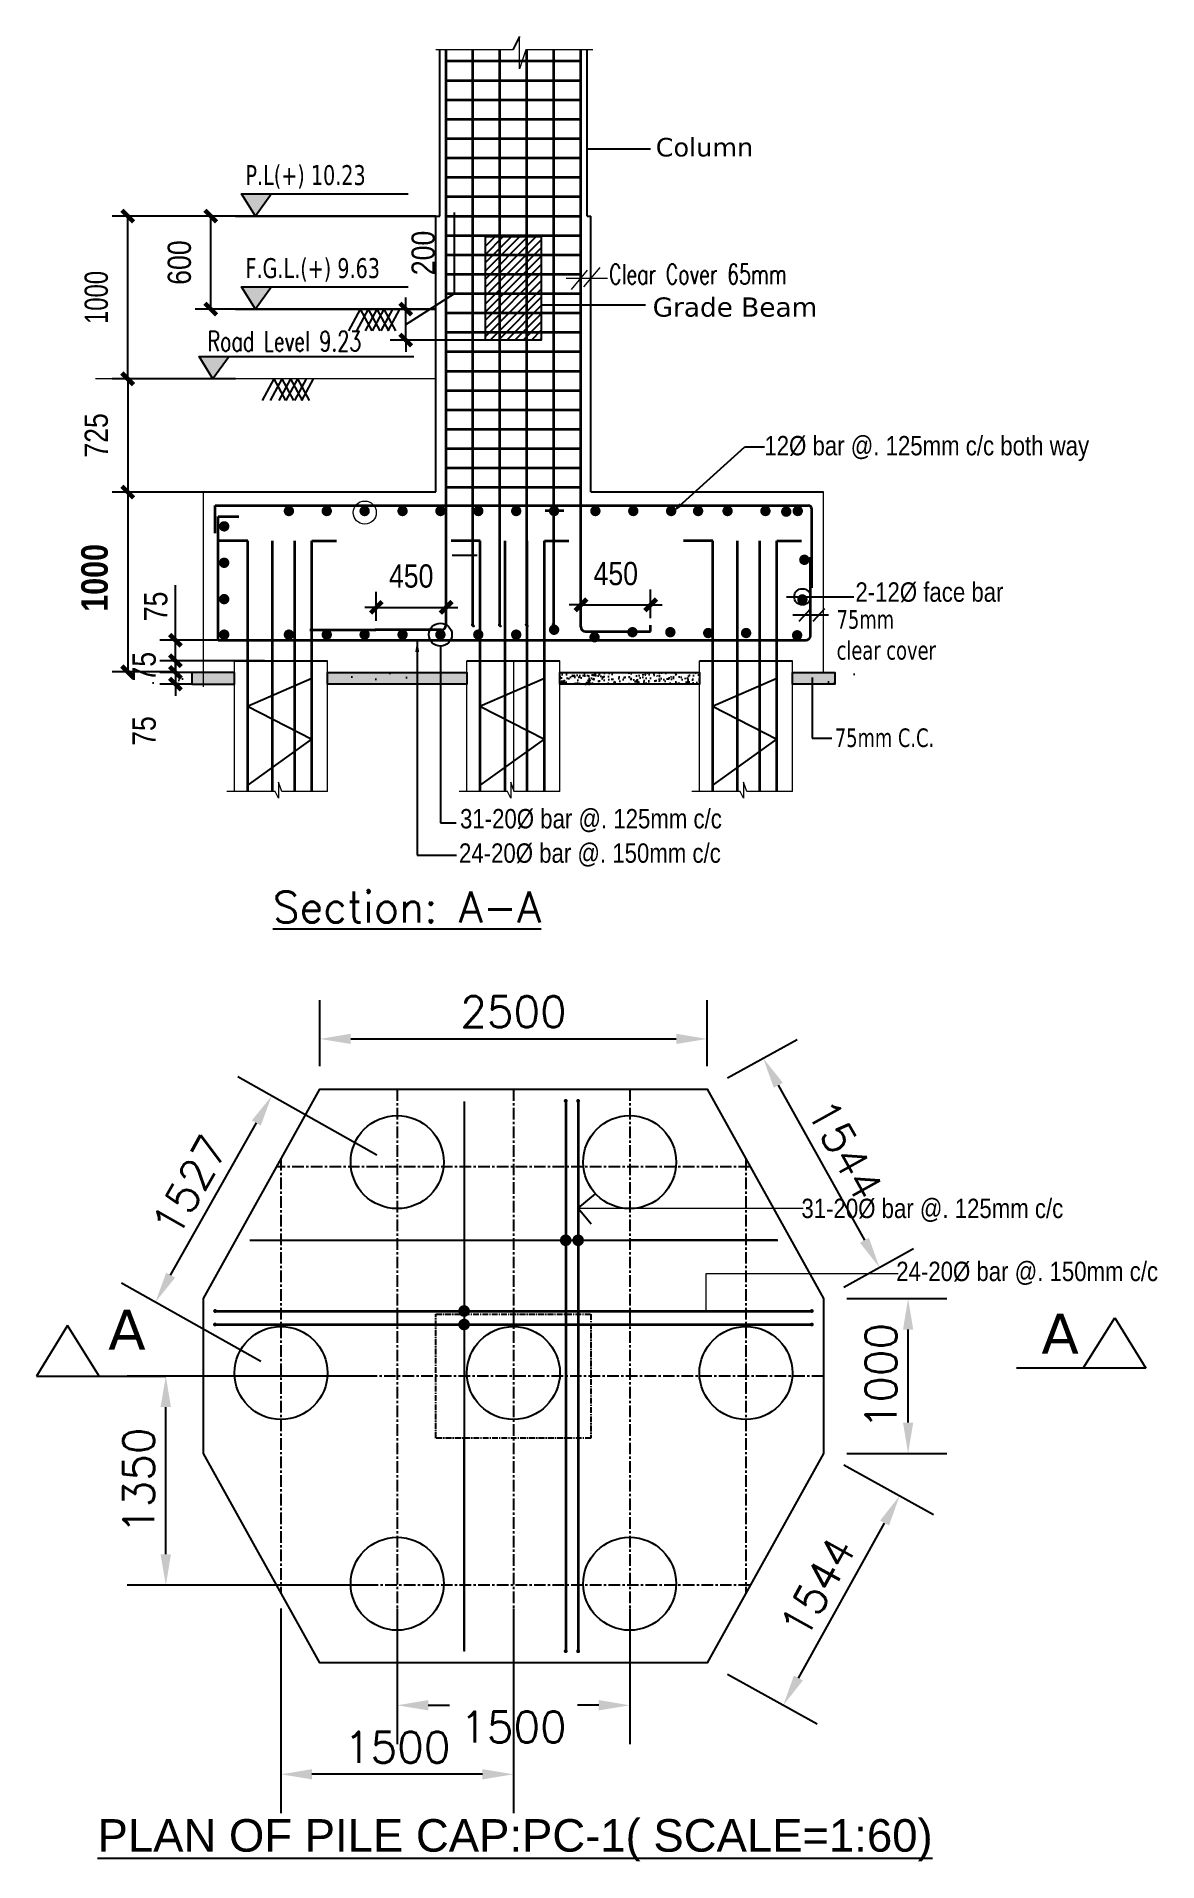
# Model space of a CAD drawing. Header units: millimetres. Extents: x 6239764 to 13047540, y 367704 to 979893.
# Drawn here: x 6483720 to 6490952, y 369546 to 381319 of the extents above; entities that cross this region are included whole.
import ezdxf
from ezdxf import colors
from ezdxf.entities.mleader import LeaderData, LeaderLine
from ezdxf.math import Vec2, Vec3

# ---------------------------------------------------------------- set-up
doc = ezdxf.new("R2010")
doc.units = ezdxf.units.MM
doc.header["$LTSCALE"] = 300
for name, pattern in [('CENTERX2', [4, 2.5, -0.5, 0.5, -0.5]), ('DASHED2', [0.375, 0.25, -0.125]), ('G', [2, 1.25, -0.25, 0.25, -0.25]), ('K', [2.5, 1.25, -0.25, 0.25, -0.25, 0.25, -0.25])]:
    doc.linetypes.add(name, pattern=pattern)
for name, color, linetype in [('05', 1, 'G'), ('07', 6, 'K'), ('BOU', 12, 'Continuous'), ('DIM', 4, 'Continuous'), ('TEXT', 7, 'Continuous')]:
    doc.layers.add(name, color=color, linetype=linetype)
for name, color, linetype, lineweight in [('covering', 7, 'Continuous', 15), ('dimension', 194, 'Continuous', 20), ('LINE-3', 7, 'Continuous', 15), ('ROD', 10, 'Continuous', 35)]:
    doc.layers.add(name, color=color, linetype=linetype, lineweight=lineweight)
doc.styles.add('1-100', font='romans.shx', dxfattribs={"height": 200})
doc.styles.add('1-37.5', font='arial.ttf')
doc.styles.add('AFTXT', font='')
doc.styles.add('NARROW', font='ARIALN.TTF')
doc.styles.get("Standard").update_dxf_attribs({"font": 'txt8.shx', "width": 0.7, "bigfont": 'hztxt_ii.shx'})
doc.styles.add('TEXT', font='swisscl.ttf')
doc.styles.add('ver', font='verdana.ttf')
doc.styles.get('AFTXT').set_extended_font_data('Romans.shx')
doc.linetypes.add('ZIGZAG', pattern='A,0.0001,-0.2,[131,ltypeshp.shx,S=0.2,R=0,X=-0.2,Y=0],-0.4,[131,ltypeshp.shx,S=0.2,R=180,X=0.2,Y=0],-0.2', length=0.8001)
doc.dimstyles.new('1-100', dxfattribs={"dimtxt": 210, "dimasz": 200, "dimexe": 250, "dimexo": 150, "dimgap": 75, "dimtad": 1, "dimdec": 0, "dimzin": 3, "dimdsep": 46, "dimtxsty": '1-100', "dimcen": 0.09, "dimclrd": 161, "dimclre": 161, "dimclrt": 161, "dimadec": 0, "dimazin": 0, "dimtfac": 1, "dimtdec": 0, "dimtofl": 0, "dimtmove": 2, "dimatfit": 3, "dimfxl": 1, "dimtolj": 1, "dimtzin": 0, "dimarcsym": 0})
doc.dimstyles.new('1_8 N1', dxfattribs={"dimscale": 1.5, "dimtxt": 48, "dimasz": 36, "dimexe": 18, "dimexo": 18, "dimgap": 15, "dimtad": 1, "dimdec": 1, "dimzin": 3, "dimdsep": 46, "dimlunit": 4, "dimtxsty": 'TEXT', "dimblk": 'ARCHTICK', "dimcen": 5, "dimdle": 18, "dimclrd": 8, "dimclre": 8, "dimclrt": 256, "dimadec": 0, "dimazin": 0, "dimtfac": 1, "dimtdec": 1, "dimtix": 1, "dimtmove": 0, "dimatfit": 3, "dimfxl": 0.18, "dimtvp": 0.75, "dimtolj": 1, "dimtzin": 0, "dimlwe": -1, "dimarcsym": 0})
doc.dimstyles.new('IED-2', dxfattribs={"dimscale": 50, "dimtxt": 3, "dimasz": 0.5, "dimexe": 2, "dimexo": 0, "dimgap": 2.5, "dimtad": 1, "dimdec": 0, "dimzin": 0, "dimdsep": 46, "dimtxsty": 'AFTXT', "dimblk": '_DOT7', "dimcen": 0.09, "dimclre": 7, "dimclrt": 3, "dimadec": 0, "dimazin": 0, "dimtfac": 1, "dimtdec": 0, "dimtix": 1, "dimtmove": 0, "dimatfit": 3, "dimldrblk": '_DOT7', "dimfxl": 1, "dimtolj": 1, "dimtzin": 0, "dimarcsym": 0})

msp = doc.modelspace()

# ---------------------------------------------------------------- texts
at = {"lineweight": 25}
for s, height, style, p in [('24-20Ø bar @. 150mm c/c', 125, 'NARROW', (6486445.4, 375989.2)), ('31-20Ø bar @. 125mm c/c', 125, 'NARROW', (6488654.7, 373697.1, -20.9)), ('24-20Ø bar @. 150mm c/c', 125, 'NARROW', (6489266.4, 373290.7, -20.9)), ('A', 258.5, 'ver', (6484181.9, 372847.5)), ('A', 258.5, 'ver', (6490202.6, 372821.9, 0))]:
    msp.add_text(s, height=height, dxfattribs=dict(at, style=style)).set_placement(p)
at = {"ltscale": 1500, "attachment_point": 1}
for s, insert, char_height, width, style in [('Column', (6487714.7, 380665.2), 119.77, 1192.266, 'ver'), ('Grade Beam', (6487694.7, 379636.1, 0), 123.8, 1845.338, 'ver'), ('12%%C bar @. 125mm c/c both way', (6488415.6, 378742.5, 0), 125, 2179.751, 'NARROW'), ('2-12%%C face bar', (6489003, 377798.1), 125, 1990.284, 'NARROW'), ('31-20%%C bar @. 125mm c/c ', (6486452, 376336.1), 125, 2039.362, 'NARROW')]:
    msp.add_mtext(s, dxfattribs=dict(at, insert=insert, char_height=char_height, width=width, style=style))
for s, insert, char_height, width in [('{\\fVerdana|b0|i0|c0|p34;P.L(+) 10.23}', (6485067.8, 380489.8, 0), 128.656, 143551.162), ('{\\fVerdana|b0|i0|c0|p34;F.G.L.(+) 9.63}', (6485067.8, 379889.8, 0), 128.656, 143551.162), ('{\\fVerdana|b0|i0|c0|p34;75mm \\Pclear cover}', (6488882, 377619.2, 0), 119.769, 4739.703), ('{\\fVerdana|b0|i0|c0|p34;75mm C.C.}', (6488870.5, 376855.9), 119.769, 4739.703)]:
    msp.add_mtext(s, dxfattribs=dict(at, insert=insert, char_height=char_height, width=width))
at = {"insert": (6487414.5, 379850.5, 0), "char_height": 128.068, "width": 1699.627, "attachment_point": 1}
msp.add_mtext('Clear Cover 65mm', dxfattribs=at)
at = {"ltscale": 1500, "insert": (6484822.7, 379418), "char_height": 128.656, "attachment_point": 1}
msp.add_mtext('Road Level 9.23', dxfattribs=at)
at = {"layer": 'DIM', "lineweight": 25}
msp.add_text('%%USection: A-A', height=200, dxfattribs=at).set_placement((6485244.2, 375603.1))
at = {"layer": 'TEXT', "linetype": 'Continuous', "ltscale": 0.5, "insert": (6484031.9, 369819.7), "char_height": 210, "attachment_point": 1, "style": '1-37.5'}
msp.add_mtext('{\\L PLAN OF PILE CAP:PC-1( SCALE=1:60)}', dxfattribs=at)

# ---------------------------------------------------------------- blocks, each defined once
blk = doc.blocks.new('*D178')
at = {"layer": '07', "color": 161, "linetype": 'Continuous', "lineweight": -2, "ltscale": 0.1, "transparency": 16777216}
for p, q in [((6488928, 372105), (6489507, 371784)), ((6488635, 370730), (6489191, 371730)), ((6488178, 370755), (6488757, 370434))]:
    blk.add_line(p, q, dxfattribs=at)
at = {"layer": '07', "color": 161, "linetype": 'Continuous', "ltscale": 0.1, "transparency": 16777216}
for points in [[(6489162, 371746), (6489220, 371714), (6489288, 371905)], [(6488606, 370746), (6488664, 370714), (6488538, 370555)]]:
    blk.add_solid(points, dxfattribs=at)
at = {"layer": 'Defpoints', "color": 0, "linetype": 'Continuous', "ltscale": 0.1, "transparency": 16777216}
for p in [(6488797, 372178), (6489288, 371905), (6488047, 370828)]:
    blk.add_point(p, dxfattribs=at)
at = {"layer": '07', "color": 161, "linetype": 'Continuous', "ltscale": 0.1, "transparency": 16777216, "insert": (6488760, 371315), "char_height": 200, "attachment_point": 5, "rotation": 60.9454, "style": '1-100'}
blk.add_mtext('\\A1;1544', dxfattribs=at)
blk = doc.blocks.new('*D179')
at = {"layer": '07', "color": 161, "linetype": 'Continuous', "lineweight": -2, "ltscale": 0.1, "transparency": 16777216}
for p, q in [((6485547, 374678), (6485547, 375103)), ((6488047, 374678), (6488047, 375103)), ((6485747, 374853), (6487847, 374853))]:
    blk.add_line(p, q, dxfattribs=at)
at = {"layer": '07', "color": 161, "linetype": 'Continuous', "ltscale": 0.1, "transparency": 16777216}
for points in [[(6485747, 374886), (6485747, 374820), (6485547, 374853)], [(6487847, 374886), (6487847, 374820), (6488047, 374853)]]:
    blk.add_solid(points, dxfattribs=at)
at = {"layer": 'Defpoints', "color": 0, "linetype": 'Continuous', "ltscale": 0.1, "transparency": 16777216}
for p in [(6488047, 374853), (6485547, 374528), (6488047, 374528)]:
    blk.add_point(p, dxfattribs=at)
at = {"layer": '07', "color": 161, "linetype": 'Continuous', "ltscale": 0.1, "transparency": 16777216, "insert": (6486797, 375028), "char_height": 200, "attachment_point": 5, "style": '1-100'}
blk.add_mtext('\\A1;2500', dxfattribs=at)
blk = doc.blocks.new('*D180')
at = {"layer": '07', "color": 161, "linetype": 'Continuous', "lineweight": -2, "ltscale": 0.1, "transparency": 16777216}
for p, q in [((6488947, 373178), (6489593, 373178)), ((6489343, 372378), (6489343, 372978)), ((6488947, 372178), (6489593, 372178))]:
    blk.add_line(p, q, dxfattribs=at)
at = {"layer": '07', "color": 161, "linetype": 'Continuous', "ltscale": 0.1, "transparency": 16777216}
for points in [[(6489310, 372978), (6489376, 372978), (6489343, 373178)], [(6489310, 372378), (6489376, 372378), (6489343, 372178)]]:
    blk.add_solid(points, dxfattribs=at)
at = {"layer": 'Defpoints', "color": 0, "linetype": 'Continuous', "ltscale": 0.1, "transparency": 16777216}
for p in [(6488797, 373178), (6489343, 373178), (6488797, 372178)]:
    blk.add_point(p, dxfattribs=at)
at = {"layer": '07', "color": 161, "linetype": 'Continuous', "ltscale": 0.1, "transparency": 16777216, "insert": (6489168, 372678), "char_height": 200, "attachment_point": 5, "rotation": 90, "style": '1-100'}
blk.add_mtext('\\A1;1000', dxfattribs=at)
blk = doc.blocks.new('*D181')
at = {"layer": '07', "color": 161, "linetype": 'Continuous', "lineweight": -2, "ltscale": 0.1, "transparency": 16777216}
for p, q in [((6488178, 374601), (6488627, 374850)), ((6488505, 374554), (6489061, 373554)), ((6488928, 373251), (6489377, 373500))]:
    blk.add_line(p, q, dxfattribs=at)
at = {"layer": '07', "color": 161, "linetype": 'Continuous', "ltscale": 0.1, "transparency": 16777216}
for points in [[(6488535, 374570), (6488476, 374538), (6488408, 374729)], [(6489090, 373570), (6489032, 373538), (6489158, 373379)]]:
    blk.add_solid(points, dxfattribs=at)
at = {"layer": 'Defpoints', "color": 0, "linetype": 'Continuous', "ltscale": 0.1, "transparency": 16777216}
for p in [(6488047, 374528), (6489158, 373379), (6488797, 373178)]:
    blk.add_point(p, dxfattribs=at)
at = {"layer": '07', "color": 161, "linetype": 'Continuous', "ltscale": 0.1, "transparency": 16777216, "insert": (6488936, 374139), "char_height": 200, "attachment_point": 5, "rotation": 299.0546, "style": '1-100'}
blk.add_mtext('\\A1;1544', dxfattribs=at)
blk = doc.blocks.new('*D182')
at = {"layer": '07', "color": 161, "linetype": 'Continuous', "lineweight": -2, "ltscale": 0.1, "transparency": 16777216}
for p, q in [((6485916, 374102), (6485019, 374608)), ((6484585, 373329), (6485138, 374311)), ((6485166, 372772), (6484269, 373278))]:
    blk.add_line(p, q, dxfattribs=at)
at = {"layer": '07', "color": 161, "linetype": 'Continuous', "ltscale": 0.1, "transparency": 16777216}
for points in [[(6485109, 374327), (6485167, 374294), (6485237, 374485)], [(6484556, 373345), (6484614, 373313), (6484487, 373155)]]:
    blk.add_solid(points, dxfattribs=at)
at = {"layer": 'Defpoints', "color": 0, "linetype": 'Continuous', "ltscale": 0.1, "transparency": 16777216}
for p in [(6485237, 374485), (6486047, 374028), (6485297, 372698)]:
    blk.add_point(p, dxfattribs=at)
at = {"layer": '07', "color": 161, "linetype": 'Continuous', "ltscale": 0.1, "transparency": 16777216, "insert": (6484709, 373906), "char_height": 200, "attachment_point": 5, "rotation": 60.5809, "style": '1-100'}
blk.add_mtext('\\A1;1527', dxfattribs=at)
blk = doc.blocks.new('*D183')
at = {"layer": '07', "color": 161, "linetype": 'Continuous', "lineweight": -2, "ltscale": 0.1, "transparency": 16777216}
for p, q in [((6485897, 372678), (6484304, 372678)), ((6484554, 371528), (6484554, 372478)), ((6485897, 371328), (6484304, 371328))]:
    blk.add_line(p, q, dxfattribs=at)
at = {"layer": '07', "color": 161, "linetype": 'Continuous', "ltscale": 0.1, "transparency": 16777216}
for points in [[(6484520, 372478), (6484587, 372478), (6484554, 372678)], [(6484520, 371528), (6484587, 371528), (6484554, 371328)]]:
    blk.add_solid(points, dxfattribs=at)
at = {"layer": 'Defpoints', "color": 0, "linetype": 'Continuous', "ltscale": 0.1, "transparency": 16777216}
for p in [(6484554, 372678), (6486047, 372678), (6486047, 371328)]:
    blk.add_point(p, dxfattribs=at)
at = {"layer": '07', "color": 161, "linetype": 'Continuous', "ltscale": 0.1, "transparency": 16777216, "insert": (6484379, 372003), "char_height": 200, "attachment_point": 5, "rotation": 90, "style": '1-100'}
blk.add_mtext('\\A1;1350', dxfattribs=at)
blk = doc.blocks.new('*D184')
at = {"layer": '07', "color": 161, "linetype": 'Continuous', "lineweight": -2, "ltscale": 0.1, "transparency": 16777216}
for p, q in [((6486047, 371178), (6486047, 370304)), ((6487547, 371178), (6487547, 370304)), ((6486247, 370554), (6486384, 370554)), ((6487347, 370554), (6487210, 370554))]:
    blk.add_line(p, q, dxfattribs=at)
at = {"layer": '07', "color": 161, "linetype": 'Continuous', "ltscale": 0.1, "transparency": 16777216}
for points in [[(6486247, 370588), (6486247, 370521), (6486047, 370554)], [(6487347, 370588), (6487347, 370521), (6487547, 370554)]]:
    blk.add_solid(points, dxfattribs=at)
at = {"layer": 'Defpoints', "color": 0, "linetype": 'Continuous', "ltscale": 0.1, "transparency": 16777216}
for p in [(6486047, 371328), (6487547, 371328), (6487547, 370554)]:
    blk.add_point(p, dxfattribs=at)
at = {"layer": '07', "color": 161, "linetype": 'Continuous', "ltscale": 0.1, "transparency": 16777216, "insert": (6486797, 370414), "char_height": 200, "attachment_point": 5, "style": '1-100'}
blk.add_mtext('\\A1;1500', dxfattribs=at)
blk = doc.blocks.new('*D185')
at = {"layer": '07', "color": 161, "linetype": 'Continuous', "lineweight": -2, "ltscale": 0.1, "transparency": 16777216}
for p, q in [((6485297, 371178), (6485297, 369859)), ((6486797, 371178), (6486797, 369859)), ((6486597, 370109), (6485497, 370109))]:
    blk.add_line(p, q, dxfattribs=at)
at = {"layer": '07', "color": 161, "linetype": 'Continuous', "ltscale": 0.1, "transparency": 16777216}
for points in [[(6485497, 370142), (6485497, 370076), (6485297, 370109)], [(6486597, 370142), (6486597, 370076), (6486797, 370109)]]:
    blk.add_solid(points, dxfattribs=at)
at = {"layer": 'Defpoints', "color": 0, "linetype": 'Continuous', "ltscale": 0.1, "transparency": 16777216}
for p in [(6485297, 371328), (6486797, 371328), (6485297, 370109)]:
    blk.add_point(p, dxfattribs=at)
at = {"layer": '07', "color": 161, "linetype": 'Continuous', "ltscale": 0.1, "transparency": 16777216, "insert": (6486047, 370284), "char_height": 200, "attachment_point": 5, "style": '1-100'}
blk.add_mtext('\\A1;1500', dxfattribs=at)
blk = doc.blocks.new('_ArchTick')
at = {"color": 0, "linetype": 'ByBlock', "const_width": 0.4}
blk.add_lwpolyline([(-0.5, -0.5), (0.5, 0.5)], dxfattribs=at)
blk = doc.blocks.new('*D745')
at = {"color": 7, "lineweight": -2, "transparency": 16777216}
for p, q in [((6486297, 380161), (6484208, 380161)), ((6485004, 379111), (6484208, 379111))]:
    blk.add_line(p, q, dxfattribs=at)
at = {"color": 0, "lineweight": -2, "transparency": 16777216}
blk.add_line((6484308, 379111), (6484308, 380161), dxfattribs=at)
at = {"layer": 'Defpoints', "color": 0, "transparency": 16777216}
for p in [(6484308, 380161), (6486297, 380161), (6485004, 379111)]:
    blk.add_point(p, dxfattribs=at)
at = {"color": 0, "lineweight": -2, "transparency": 16777216, "xscale": 75, "yscale": 75, "zscale": 75}
for p, rotation in [((6484308, 380161), 90), ((6484308, 379111), 270)]:
    blk.add_blockref('_ArchTick', p, dxfattribs=dict(at, rotation=rotation))
at = {"color": 3, "transparency": 16777216, "insert": (6484106, 379636), "char_height": 150, "attachment_point": 5, "rotation": 90, "style": 'NARROW'}
blk.add_mtext('\\A1;{\\fSwis721 LtCn BT|b0|i0|c0|p34;1000}', dxfattribs=at)
blk = doc.blocks.new('_DOT7')
at = {"color": 7, "linetype": 'Continuous'}
blk.add_line((-0.5, 0), (-1, 0), dxfattribs=at)
at = {"color": 7, "linetype": 'Continuous', "const_width": 0.5}
blk.add_lwpolyline([(-0.25, 0, 1), (0.25, 0, 1), (-0.25, 0, 1)], format="xyb", dxfattribs=at)
blk = doc.blocks.new('*D746')
at = {"color": 7, "lineweight": -2, "transparency": 16777216}
for p, q in [((6484797, 378381), (6484208, 378381)), ((6484612, 377221), (6484208, 377221))]:
    blk.add_line(p, q, dxfattribs=at)
at = {"color": 0, "lineweight": -2, "transparency": 16777216}
blk.add_line((6484308, 378381), (6484308, 377221), dxfattribs=at)
at = {"layer": 'Defpoints', "color": 0, "transparency": 16777216}
for p in [(6484797, 378381), (6484308, 377221), (6484612, 377221, 0)]:
    blk.add_point(p, dxfattribs=at)
at = {"color": 0, "lineweight": -2, "transparency": 16777216, "xscale": 75, "yscale": 75, "zscale": 75}
for p, rotation in [((6484308, 378381), 90), ((6484308, 377221), 270)]:
    blk.add_blockref('_ArchTick', p, dxfattribs=dict(at, rotation=rotation))
at = {"color": 3, "transparency": 16777216, "insert": (6484095, 377827), "char_height": 150, "attachment_point": 5, "rotation": 90, "style": 'NARROW'}
blk.add_mtext('\\A1;{\\fArial Narrow|b1|i0|c0|p34;\\H1.143x;\\C2;1000}', dxfattribs=at)
blk = doc.blocks.new('*D747')
at = {"color": 0, "lineweight": -2, "transparency": 16777216}
for p, q in [((6484616, 377425), (6484616, 377781)), ((6484616, 377292), (6484616, 377425))]:
    blk.add_line(p, q, dxfattribs=at)
at = {"color": 7, "lineweight": -2, "transparency": 16777216}
for p, q in [((6485191, 377425), (6484516, 377425)), ((6485191, 377292), (6484516, 377292))]:
    blk.add_line(p, q, dxfattribs=at)
at = {"layer": 'Defpoints', "color": 0, "transparency": 16777216}
for p in [(6484616, 377425), (6485191, 377425, 0), (6485191, 377292, 0)]:
    blk.add_point(p, dxfattribs=at)
at = {"color": 0, "lineweight": -2, "transparency": 16777216, "xscale": 75, "yscale": 75, "zscale": 75}
for p, rotation in [((6484616, 377425), 90), ((6484616, 377292), 270)]:
    blk.add_blockref('_ArchTick', p, dxfattribs=dict(at, rotation=rotation))
at = {"color": 3, "transparency": 16777216, "insert": (6484490, 377643), "char_height": 150, "attachment_point": 5, "rotation": 90, "style": 'NARROW'}
blk.add_mtext('\\A1;75', dxfattribs=at)
blk = doc.blocks.new('*D748')
at = {"color": 0, "lineweight": -2, "transparency": 16777216}
for p, q in [((6486417, 379661), (6486417, 380185)), ((6486102, 379461), (6486417, 379661)), ((6486102, 379561), (6486102, 379636)), ((6486102, 379361), (6486102, 379561)), ((6486102, 379361), (6486102, 379561)), ((6486102, 379361), (6486102, 379286))]:
    blk.add_line(p, q, dxfattribs=at)
at = {"color": 7, "lineweight": -2, "transparency": 16777216}
for p, q in [((6486297, 379561), (6486002, 379561)), ((6486617, 379361), (6486002, 379361))]:
    blk.add_line(p, q, dxfattribs=at)
at = {"layer": 'Defpoints', "color": 0, "transparency": 16777216}
for p in [(6486102, 379561), (6486297, 379561, 0), (6486617, 379361, 0)]:
    blk.add_point(p, dxfattribs=at)
at = {"color": 0, "lineweight": -2, "transparency": 16777216, "xscale": 75, "yscale": 75, "zscale": 75}
for p, rotation in [((6486102, 379561), 270), ((6486102, 379361), 90)]:
    blk.add_blockref('_ArchTick', p, dxfattribs=dict(at, rotation=rotation))
at = {"color": 3, "transparency": 16777216, "insert": (6486215, 379923), "char_height": 150, "attachment_point": 5, "rotation": 90, "style": 'NARROW'}
blk.add_mtext('\\A1;200', dxfattribs=at)
blk = doc.blocks.new('*D749')
at = {"color": 7, "lineweight": -2, "transparency": 16777216}
for p, q in [((6487232, 377567), (6487232, 377753)), ((6487682, 377567), (6487682, 377753))]:
    blk.add_line(p, q, dxfattribs=at)
at = {"color": 0, "lineweight": -2, "transparency": 16777216}
for p, q in [((6487232, 377653), (6487157, 377653)), ((6487232, 377653), (6487682, 377653)), ((6487682, 377653), (6487757, 377653))]:
    blk.add_line(p, q, dxfattribs=at)
at = {"layer": 'Defpoints', "color": 0, "transparency": 16777216}
for p in [(6487232, 377567, 0), (6487682, 377653), (6487682, 377567, 0)]:
    blk.add_point(p, dxfattribs=at)
at = {"color": 0, "lineweight": -2, "transparency": 16777216, "xscale": 75, "yscale": 75, "zscale": 75}
blk.add_blockref('_ArchTick', (6487232, 377653), dxfattribs=at)
at = {"color": 0, "lineweight": -2, "transparency": 16777216, "xscale": 75, "yscale": 75, "zscale": 75, "rotation": 180}
blk.add_blockref('_ArchTick', (6487682, 377653), dxfattribs=at)
at = {"color": 3, "transparency": 16777216, "insert": (6487457, 377854), "char_height": 150, "attachment_point": 5, "style": 'NARROW'}
blk.add_mtext('\\A1;450', dxfattribs=at)
blk = doc.blocks.new('*D750')
at = {"color": 0, "lineweight": -2, "transparency": 16777216}
for p, q in [((6484616, 377292), (6484616, 377367)), ((6484616, 377292), (6484616, 377217)), ((6484616, 377217), (6484616, 377142))]:
    blk.add_line(p, q, dxfattribs=at)
at = {"color": 7, "lineweight": -2, "transparency": 16777216}
for p, q in [((6484997, 377292), (6484516, 377292)), ((6484722, 377217), (6484516, 377217))]:
    blk.add_line(p, q, dxfattribs=at)
at = {"layer": 'Defpoints', "color": 0, "transparency": 16777216}
for p in [(6484616, 377217), (6484722, 377217, 0), (6484997, 377292, 0)]:
    blk.add_point(p, dxfattribs=at)
at = {"color": 0, "lineweight": -2, "transparency": 16777216, "xscale": 75, "yscale": 75, "zscale": 75}
for p, rotation in [((6484616, 377292), 270), ((6484616, 377217), 90)]:
    blk.add_blockref('_ArchTick', p, dxfattribs=dict(at, rotation=rotation))
at = {"color": 3, "transparency": 16777216, "insert": (6484415, 377254), "char_height": 150, "attachment_point": 5, "rotation": 90, "style": 'NARROW'}
blk.add_mtext('\\A1;75', dxfattribs=at)
blk = doc.blocks.new('*D751')
at = {"color": 7, "lineweight": -2, "transparency": 16777216}
for p, q in [((6484728, 377217), (6484516, 377217)), ((6484728, 377142), (6484516, 377142))]:
    blk.add_line(p, q, dxfattribs=at)
at = {"color": 0, "lineweight": -2, "transparency": 16777216}
for p, q in [((6484616, 377217), (6484616, 377292)), ((6484616, 377217), (6484616, 377142)), ((6484616, 377142), (6484616, 377067))]:
    blk.add_line(p, q, dxfattribs=at)
at = {"layer": 'Defpoints', "color": 0, "transparency": 16777216}
for p in [(6484728, 377217), (6484616, 377142), (6484728, 377142, 0)]:
    blk.add_point(p, dxfattribs=at)
at = {"color": 0, "lineweight": -2, "transparency": 16777216, "xscale": 75, "yscale": 75, "zscale": 75}
for p, rotation in [((6484616, 377217), 270), ((6484616, 377142), 90)]:
    blk.add_blockref('_ArchTick', p, dxfattribs=dict(at, rotation=rotation))
at = {"color": 3, "transparency": 16777216, "insert": (6484415, 376839), "char_height": 150, "attachment_point": 5, "rotation": 90, "style": 'NARROW'}
blk.add_mtext('\\A1;75', dxfattribs=at)
blk = doc.blocks.new('*D752')
at = {"color": 7, "lineweight": -2, "transparency": 16777216}
for p, q in [((6485912, 377551), (6485912, 377737)), ((6486362, 377551), (6486362, 377737))]:
    blk.add_line(p, q, dxfattribs=at)
at = {"color": 0, "lineweight": -2, "transparency": 16777216}
for p, q in [((6485912, 377637), (6485837, 377637)), ((6485912, 377637), (6486362, 377637)), ((6486362, 377637), (6486437, 377637))]:
    blk.add_line(p, q, dxfattribs=at)
at = {"layer": 'Defpoints', "color": 0, "transparency": 16777216}
for p in [(6486362, 377637), (6485912, 377551, 0), (6486362, 377551, 0)]:
    blk.add_point(p, dxfattribs=at)
at = {"color": 0, "lineweight": -2, "transparency": 16777216, "xscale": 75, "yscale": 75, "zscale": 75}
blk.add_blockref('_ArchTick', (6485912, 377637), dxfattribs=at)
at = {"color": 0, "lineweight": -2, "transparency": 16777216, "xscale": 75, "yscale": 75, "zscale": 75, "rotation": 180}
blk.add_blockref('_ArchTick', (6486362, 377637), dxfattribs=at)
at = {"color": 3, "transparency": 16777216, "insert": (6486137, 377838), "char_height": 150, "attachment_point": 5, "style": 'NARROW'}
blk.add_mtext('\\A1;450', dxfattribs=at)
blk = doc.blocks.new('*D753')
at = {"color": 7, "lineweight": -2, "transparency": 16777216}
for p, q in [((6485004, 379111), (6484208, 379111)), ((6484797, 378381), (6484208, 378381))]:
    blk.add_line(p, q, dxfattribs=at)
at = {"color": 0, "lineweight": -2, "transparency": 16777216}
blk.add_line((6484308, 379111), (6484308, 378381), dxfattribs=at)
at = {"layer": 'Defpoints', "color": 0, "transparency": 16777216}
for p in [(6485004, 379111, 0), (6484308, 378381), (6484797, 378381)]:
    blk.add_point(p, dxfattribs=at)
at = {"color": 0, "lineweight": -2, "transparency": 16777216, "xscale": 75, "yscale": 75, "zscale": 75}
for p, rotation in [((6484308, 379111), 90), ((6484308, 378381), 270)]:
    blk.add_blockref('_ArchTick', p, dxfattribs=dict(at, rotation=rotation))
at = {"color": 3, "transparency": 16777216, "insert": (6484106, 378746), "char_height": 150, "attachment_point": 5, "rotation": 90, "style": 'NARROW'}
blk.add_mtext('\\A1;725', dxfattribs=at)
blk = doc.blocks.new('*D762')
at = {"color": 7, "lineweight": -2, "transparency": 16777216}
for p, q in [((6486297, 380161), (6484744, 380161)), ((6486297, 379561), (6484744, 379561))]:
    blk.add_line(p, q, dxfattribs=at)
at = {"color": 0, "lineweight": -2, "transparency": 16777216}
blk.add_line((6484844, 379561), (6484844, 380161), dxfattribs=at)
at = {"layer": 'Defpoints', "color": 0, "transparency": 16777216}
for p in [(6484844, 380161), (6486297, 380161, 0), (6486297, 379561, 0)]:
    blk.add_point(p, dxfattribs=at)
at = {"color": 0, "lineweight": -2, "transparency": 16777216, "xscale": 75, "yscale": 75, "zscale": 75}
for p, rotation in [((6484844, 380161), 90), ((6484844, 379561), 270)]:
    blk.add_blockref('_ArchTick', p, dxfattribs=dict(at, rotation=rotation))
at = {"color": 3, "transparency": 16777216, "insert": (6484642, 379861), "char_height": 150, "attachment_point": 5, "rotation": 90, "style": 'NARROW'}
blk.add_mtext('\\A1;600', dxfattribs=at)

# ---------------------------------------------------------------- dimensions: what is measured, and where the dimension line sits
for base, p1, p2, text, picture, middle in [((6484307.7, 380161.4), (6485003.7, 379111.4), (6486296.6, 380161.4), '{\\fSwis721 LtCn BT|b0|i0|c0|p34;1000}', '*D745', (6484105.9, 379636.4)), ((6484307.7, 378381.1), (6485003.7, 379111.4, 0), (6484796.6, 378381.1), '725', '*D753', (6484106.1, 378746.3))]:
    dim = msp.add_linear_dim(base=base, p1=p1, p2=p2, angle=90, text=text, dimstyle='IED-2', override={"dimasz": 1.5, "dimtxsty": 'NARROW', "dimblk1": 'ArchTick', "dimblk2": 'ArchTick', "dimsah": 1})
    dim.commit()
    dim.dimension.update_dxf_attribs({"geometry": picture, "text_midpoint": middle})
for base, p1, p2, override, picture, middle in [((6484843.9, 380161.4), (6486296.6, 379561.4, 0), (6486296.6, 380161.4, 0), {"dimasz": 1.5, "dimtxsty": 'NARROW', "dimblk1": 'ArchTick', "dimblk2": 'ArchTick', "dimsah": 1}, '*D762', (6484642.3, 379861.4)), ((6484615.8, 377216.7, 0), (6484996.6, 377291.7), (6484721.6, 377216.7), {"dimasz": 1.5, "dimtxsty": 'NARROW', "dimblk1": 'ArchTick', "dimblk2": 'ArchTick', "dimsah": 1, "dimtmove": 2}, '*D750', (6484414.5, 377254.2, 0))]:
    dim = msp.add_linear_dim(base=base, p1=p1, p2=p2, angle=90, dimstyle='IED-2', override=override)
    dim.commit()
    dim.dimension.update_dxf_attribs({"geometry": picture, "text_midpoint": middle})
for base, p1, p2, override, picture, middle in [((6486101.8, 379561.4), (6486616.6, 379361.4, 0), (6486296.6, 379561.4, 0), {"dimasz": 1.5, "dimtxsty": 'NARROW', "dimblk1": 'ArchTick', "dimblk2": 'ArchTick', "dimsah": 1, "dimtmove": 1}, '*D748', (6486416.6, 379786.4)), ((6484615.8, 377141.7, 0), (6484728.3, 377216.7, 0), (6484728.3, 377141.7), {"dimasz": 1.5, "dimtxsty": 'NARROW', "dimblk1": 'ArchTick', "dimblk2": 'ArchTick', "dimsah": 1, "dimtmove": 2}, '*D751', (6484414.5, 376839.4, 0))]:
    dim = msp.add_linear_dim(base=base, p1=p1, p2=p2, angle=90, dimstyle='IED-2', override=override)
    dim.commit()
    dim.dimension.update_dxf_attribs({"geometry": picture, "text_midpoint": middle, "dimtype": 160})
for base, p1, p2, text, override, picture, middle in [((6484307.7, 377220.7), (6484796.6, 378381.1), (6484611.9, 377220.7, 0), '{\\fArial Narrow|b1|i0|c0|p34;\\H1.143x;\\C2;1000}', {"dimasz": 1.5, "dimtxsty": 'NARROW', "dimblk1": 'ArchTick', "dimblk2": 'ArchTick', "dimsah": 1}, '*D746', (6484307.7, 377827)), ((6484615.8, 377424.6), (6485191, 377291.7, 0), (6485191, 377424.6, 0), '75', {"dimasz": 1.5, "dimgap": 1, "dimtxsty": 'NARROW', "dimblk1": 'ArchTick', "dimblk2": 'ArchTick', "dimsah": 1}, '*D747', (6484615.8, 377642.9))]:
    dim = msp.add_linear_dim(base=base, p1=p1, p2=p2, angle=90, text=text, dimstyle='IED-2', override=override)
    dim.commit()
    dim.dimension.update_dxf_attribs({"geometry": picture, "text_midpoint": middle, "dimtype": 160})
for base, p1, p2, picture, middle in [((6486361.6, 377636.9), (6485911.5, 377551.2, 0), (6486361.6, 377551.2, 0), '*D752', (6486136.6, 377838.5)), ((6487681.7, 377652.6, 0), (6487231.6, 377566.9), (6487681.7, 377566.9), '*D749', (6487456.7, 377854.2, 0))]:
    dim = msp.add_linear_dim(base=base, p1=p1, p2=p2, dimstyle='IED-2', override={"dimasz": 1.5, "dimtxsty": 'NARROW', "dimblk1": 'ArchTick', "dimblk2": 'ArchTick', "dimsah": 1, "dimtmove": 2})
    dim.commit()
    dim.dimension.update_dxf_attribs({"geometry": picture, "text_midpoint": middle})
at = {"layer": '07', "color": 6, "linetype": 'Continuous', "ltscale": 0.1}
for base, p1, p2, picture, middle in [((6488046.6, 374853.1), (6485546.6, 374528.1), (6488046.6, 374528.1), '*D179', (6486796.6, 375028.1)), ((6485296.6, 370109.1), (6486796.6, 371328.1), (6485296.6, 371328.1), '*D185', (6486046.6, 370284.1))]:
    dim = msp.add_linear_dim(base=base, p1=p1, p2=p2, dimstyle='1-100', dxfattribs=at)
    dim.commit()
    dim.dimension.update_dxf_attribs({"geometry": picture, "text_midpoint": middle})
for p1, p2, distance, picture, middle in [((6488046.6, 374528.1), (6488796.6, 373178.1), 413.7, '*D181', (6488936.2, 374139)), ((6485296.6, 372698.1), (6486046.6, 374028.1), 929.9, '*D182', (6484709.2, 373905.8)), ((6488046.6, 370828.1), (6488796.6, 372178.1), -562.3, '*D178', (6488760.2, 371315))]:
    dim = msp.add_aligned_dim(p1=p1, p2=p2, distance=distance, dimstyle='1-100', dxfattribs=at)
    dim.commit()
    dim.dimension.update_dxf_attribs({"geometry": picture, "text_midpoint": middle})
for base, p1, p2, picture, middle in [((6489343, 373178.1), (6488796.6, 372178.1), (6488796.6, 373178.1), '*D180', (6489168, 372678.1)), ((6484553.8, 372678.1), (6486046.6, 371328.1), (6486046.6, 372678.1), '*D183', (6484378.8, 372003.1))]:
    dim = msp.add_linear_dim(base=base, p1=p1, p2=p2, angle=90, dimstyle='1-100', dxfattribs=at)
    dim.commit()
    dim.dimension.update_dxf_attribs({"geometry": picture, "text_midpoint": middle})
dim = msp.add_linear_dim(base=(6487546.6, 370554.3), p1=(6486046.6, 371328.1), p2=(6487546.6, 371328.1), dimstyle='1-100', dxfattribs=at)
dim.commit()
dim.dimension.update_dxf_attribs({"geometry": '*D184', "text_midpoint": (6486796.6, 370413.6), "dimtype": 160})

# ---------------------------------------------------------------- hatches: boundary and pattern name
h = msp.add_hatch()
h.set_pattern_fill('ANSI31', color=256, scale=299.999995, style=0)
h.set_pattern_definition([(45, (2527338.906, 1023529.94), (-26.51650382, 26.51650382), [])])
h.paths.add_polyline_path([(6486616.6, 379361.4), (6486743.1, 379361.4), (6486743.1, 380028.3), (6486616.6, 380028.3)])
h.paths.add_polyline_path([(6486743.1, 379361.4), (6486867.2, 379361.4), (6486867.2, 380028.3), (6486743.1, 380028.3)])
h.paths.add_polyline_path([(6486867.2, 379361.4), (6486976.6, 379361.4), (6486976.6, 380028.3), (6486867.2, 380028.3)])
edge = h.paths.add_edge_path()
edge.add_line((6486976.6, 379361.4), (6486976.6, 379361.4))
edge.add_line((6486976.6, 379361.4), (6486976.6, 380028.3))
edge.add_line((6486965.7, 380028.3), (6486987.5, 380028.3))
edge.add_line((6486976.6, 380028.3), (6486976.6, 379361.4))
at = {"lineweight": 25}
h = msp.add_hatch(dxfattribs=at)
h.set_pattern_fill('AR-CONC', color=9, scale=50)
h.set_pattern_definition([(50, (6328528.3, 683837.4), (358.6301, -31.37607), [37.5, -412.5]), (355, (6328528.3, 683837.4), (-69.37567, 376.09607), [30, -330]), (100.45144, (6328558.18, 683834.8), (289.25442, 344.72), [31.8701, -350.57106]), (46.1842, (6328528.3, 683937.4), (533.62067, -82.75964), [56.25, -618.75]), (96.63564, (6328572.76, 683930.5), (467.331, 487.0593), [47.8052, -525.8569]), (351.18416, (6328528.3, 683937.4), (467.331, 487.0593), [45, -495]), (21, (6328578.3, 683912.4), (298.45353, -201.30945), [37.5, -412.5]), (326, (6328578.3, 683912.4), (121.65767, 362.57502), [30, -330]), (71.45144, (6328603.16, 683895.62), (420.1112, 161.26558), [31.8701, -350.57106]), (37.5, (6328528.29, 683837.4), (6.07993, 166.446927), [0, -326, 0, -335, 0, -331.25]), (7.5, (6328528.3, 683837.4), (131.53477, 197.20586), [0, -191, 0, -318.5, 0, -126.25]), (327.5, (6328416.79, 683837.4), (266.91122, -11.277436), [0, -125, 0, -390, 0, -517.5]), (317.5, (6328366.8, 683837.4), (291.59308, 50.05249), [0, -162.5, 0, -259, 0, -367.5])])
h.paths.add_polyline_path([(6485262.3, 377216.7), (6486162.3, 377216.7), (6486162.3, 377141.7), (6485262.3, 377141.7)])
h.paths.add_polyline_path([(6488796.6, 377216.7), (6489069.3, 377216.7), (6489069.3, 377141.7), (6488796.6, 377141.7)])
h.paths.add_polyline_path([(6484662.3, 377216.7), (6484387.3, 377216.7), (6484387.3, 377141.7), (6484662.3, 377141.7)])
h = msp.add_hatch(dxfattribs=at)
h.set_pattern_fill('AR-CONC', color=9, scale=20)
h.set_pattern_definition([(50, (6328528.29, 683929.48), (143.452037, -12.550427), [15, -165]), (355, (6328528.29, 683929.48), (-27.750267, 150.438427), [12, -132]), (100.451444, (6328540.25, 683928.44), (115.70177, 137.888), [12.74804, -140.22842]), (46.1842, (6328528.3, 683969.48), (213.44827, -33.10386), [22.5, -247.5]), (96.635635, (6328546.08, 683966.72), (186.93239, 194.82372), [19.12207, -210.34275]), (351.184164, (6328528.3, 683969.48), (186.93239, 194.82372), [18, -198]), (21, (6328548.29, 683959.48), (119.38141, -80.52378), [15, -165]), (326, (6328548.29, 683959.48), (48.663066, 145.03001), [12, -132]), (71.451445, (6328558.24, 683952.77), (168.044475, 64.50623), [12.74804, -140.22842]), (37.5, (6328528.29, 683929.483), (2.431971, 66.578771), [0, -130.4, 0, -134, 0, -132.5]), (7.5, (6328528.29, 683929.48), (52.613907, 78.882342), [0, -76.4, 0, -127.4, 0, -50.5]), (327.5, (6328483.69, 683929.483), (106.764487, -4.510974), [0, -50, 0, -156, 0, -207]), (317.5, (6328463.69, 683929.48), (116.637234, 20.020996), [0, -65, 0, -103.6, 0, -147])])
h.paths.add_polyline_path([(6488596.6, 377216.7), (6488869.3, 377216.7), (6488869.3, 377141.7), (6488596.6, 377141.7)])
h.paths.add_polyline_path([(6485596.6, 377216.7), (6486496.6, 377216.7), (6486496.6, 377141.7), (6485596.6, 377141.7)])
h.paths.add_polyline_path([(6484996.6, 377216.7), (6484721.6, 377216.7), (6484721.6, 377141.7), (6484996.6, 377141.7)])
at = {"ltscale": 0.1}
h = msp.add_hatch(dxfattribs=at)
h.set_pattern_fill('AR-CONC', color=8)
h.set_pattern_definition([(50, (-4423.5, -83312.79), (182.184669, -15.9390855), [19.05, -209.55]), (355, (-4423.5, -83312.79), (-35.2434214, 191.056845), [15.24, -167.640584]), (100.4514447, (-4408.32, -83314.12), (146.941247, 175.117752), [16.190009, -178.0902446]), (46.1842, (-4423.5, -83261.99), (271.079041, -42.042328), [28.575, -314.325]), (96.6355576, (-4400.9, -83265.5), (237.404134, 247.426125), [24.285023, -267.135608]), (351.184151, (-4423.5, -83262), (237.404134, 247.426125), [22.859967, -251.459732]), (21, (-4398.1, -83274.69), (151.6143913, -102.2651982), [19.05, -209.55]), (326, (-4398.1, -83274.69), (61.8020283, 184.187966), [15.24, -167.64]), (71.451445, (-4385.46, -83283.21), (213.4164193, 81.922769), [16.190009, -178.0899376]), (37.5, (-4423.5, -83312.79), (3.08860325, 84.5550389), [0, -165.608, 0, -170.18, 0, -168.275]), (7.5, (-4423.5, -83312.79), (66.8196625, 100.1805748), [0, -97.028, 0, -161.798, 0, -64.135]), (327.5, (-4480.14, -83312.79), (135.5905952, -5.728744), [0, -63.5, 0, -198.12, 0, -262.89]), (317.5, (-4505.54, -83312.79), (148.1291814, 25.426491), [0, -82.55, 0, -131.572, 0, -186.69])])
h.paths.add_polyline_path([(6487096.6, 377216.7), (6487996.6, 377216.7), (6487996.6, 377141.7), (6487096.6, 377141.7)])
h = msp.add_hatch(dxfattribs=at)
h.set_pattern_fill('AR-CONC', color=8, scale=0.5)
h.set_pattern_definition([(50, (-4423.5, -83312.79), (91.0923345, -7.9695428), [9.525, -104.775]), (355, (-4423.5, -83312.79), (-17.6217107, 95.5284226), [7.62, -83.8202921]), (100.4514447, (-4415.91, -83313.45), (73.4706235, 87.558876), [8.0950044, -89.0451223]), (46.1842, (-4423.5, -83287.39), (135.5395204, -21.021164), [14.2875, -157.1625]), (96.6355576, (-4412.2, -83289.14), (118.702067, 123.7130623), [12.1425116, -133.567804]), (351.1841512, (-4423.5, -83287.39), (118.702067, 123.7130623), [11.4299835, -125.729866]), (21, (-4410.8, -83293.74), (75.8071956, -51.1325991), [9.525, -104.775]), (326, (-4410.8, -83293.74), (30.9010142, 92.093983), [7.62, -83.82]), (71.451445, (-4404.48, -83298), (106.7082096, 40.9613844), [8.0950044, -89.0449688]), (37.5, (-4423.5, -83312.787), (1.54430163, 42.27751944), [0, -82.804, 0, -85.09, 0, -84.1375]), (7.5, (-4423.5, -83312.787), (33.40983126, 50.0902874), [0, -48.514, 0, -80.899, 0, -32.0675]), (327.5, (-4451.82, -83312.787), (67.79529758, -2.864372), [0, -31.75, 0, -99.06, 0, -131.445]), (317.5, (-4464.52, -83312.787), (74.0645907, 12.7132455), [0, -41.275, 0, -65.786, 0, -93.345])])
h.paths.add_polyline_path([(6487096.6, 377216.7), (6487996.6, 377216.7), (6487996.6, 377141.7), (6487096.6, 377141.7)])
at = {"layer": 'DIM', "ltscale": 3}
for points in [[(6485236.7, 380304.8), (6485042.9, 380304.8), (6485131.8, 380161.4)], [(6485236.7, 379704.8), (6485042.9, 379704.8), (6485131.8, 379561.4)], [(6484962.1, 379254.8), (6484768.3, 379254.8), (6484857.2, 379111.4)]]:
    msp.add_hatch(color=256, dxfattribs=at).paths.add_polyline_path(points)
at = {"layer": 'ROD'}
h = msp.add_hatch(dxfattribs=at)
h.set_pattern_fill('ANSI31', color=256)
h.set_pattern_definition([(45, (6319682.00549, 683922.34112), (-0.08838834765, 0.08838834765), [])])
h.paths.add_polyline_path([(6486542.3, 377520.9, 1), (6486529.6, 377520.9, 1)])
h = msp.add_hatch(dxfattribs=at)
h.set_pattern_fill('ANSI31', color=256)
h.set_pattern_definition([(45, (6319856.00549, 683922.34112), (-0.08838834765, 0.08838834765), [])])
h.paths.add_polyline_path([(6486716.3, 377520.9, 1), (6486703.6, 377520.9, 1)])
h = msp.add_hatch(dxfattribs=at)
h.set_pattern_fill('ANSI31', color=256)
h.set_pattern_definition([(45, (6320030.00549, 683922.34112), (-0.08838834765, 0.08838834765), [])])
h.paths.add_polyline_path([(6486890.3, 377520.9, 1), (6486877.6, 377520.9, 1)])
h = msp.add_hatch(dxfattribs=at)
h.set_pattern_fill('ANSI31', color=256)
h.set_pattern_definition([(45, (6320204.00549, 683925.04615), (-0.08838834765, 0.08838834765), [])])
h.paths.add_polyline_path([(6487064.3, 377523.6, 1), (6487051.6, 377523.6, 1)])

# ---------------------------------------------------------------- linework, layer by layer
at = {"lineweight": 25}
for p, q in [((6486321.6, 380161.4), (6486321.6, 381234)), ((6486834.7, 381319.4), (6486792.3, 381234)), ((6487271.6, 380161.4), (6487271.6, 381234.1)), ((6485003.7, 380161.4, 0), (6486296.6, 380161.4, 0)), ((6486296.6, 378381.1), (6486296.6, 380161.4)), ((6486296.6, 380161.4), (6486321.6, 380161.4)), ((6487271.6, 380161.4), (6487296.6, 380161.4)), ((6487296.6, 378381.1), (6487296.6, 380161.4)), ((6485003.7, 379561.4, 0), (6486296.6, 379561.4, 0)), ((6484796.6, 378381.1, 0), (6486296.6, 378381.1, 0)), ((6487296.6, 378381.1, 0), (6488796.6, 378381.1, 0)), ((6486400.7, 377973.2), (6486562.1, 377973.2)), ((6485484.3, 377489.5, 0), (6485784.3, 377489.5, 0)), ((6487214.1, 373762.1), (6487325.6, 373852.7)), ((6487214.1, 373762.1), (6487297.6, 373659.4))]:
    msp.add_line(p, q, dxfattribs=at)
at = {"lineweight": 0, "ltscale": 1500}
for p, q in [((6485828.8, 380161.4, 0), (6484977.5, 380161.4, 0)), ((6485828.8, 379561.4, 0), (6484977.5, 379561.4, 0)), ((6486296.6, 379111.4), (6484099.2, 379111.4))]:
    msp.add_line(p, q, dxfattribs=at)
at = {"lineweight": 0}
for p, q in [((6487272.9, 379812.6, 0), (6487168.9, 379687.2, 0)), ((6487353.6, 379829.7), (6487249.6, 379704.3)), ((6487137.1, 379761), (6487402.6, 379761))]:
    msp.add_line(p, q, dxfattribs=at)
at = {"color": 7, "lineweight": 25}
for p, q in [((6485807.8, 379561.4, 0), (6485732.4, 379420.7)), ((6485859.5, 379561.4, 0), (6485784.1, 379420.7)), ((6485807.8, 379561.4, 0), (6485883.2, 379420.7)), ((6485915.2, 379561.4, 0), (6485839.8, 379420.7)), ((6485859.5, 379561.4, 0), (6485934.9, 379420.7)), ((6485960.9, 379561.4, 0), (6485885.5, 379420.7)), ((6485915.2, 379561.4, 0), (6485990.6, 379420.7)), ((6486016.5, 379561.4, 0), (6485941.1, 379420.7)), ((6485960.9, 379561.4, 0), (6486036.3, 379420.7)), ((6486062.3, 379561.4, 0), (6485986.9, 379420.7)), ((6485250.3, 379111.4), (6485174.9, 378970.7, 0)), ((6485302, 379111.4), (6485226.6, 378970.7, 0)), ((6485250.3, 379111.4), (6485325.8, 378970.7, 0)), ((6485357.7, 379111.4), (6485282.3, 378970.7, 0)), ((6485302, 379111.4), (6485377.4, 378970.7, 0)), ((6485403.4, 379111.4), (6485328, 378970.7, 0)), ((6485357.7, 379111.4), (6485433.1, 378970.7, 0)), ((6485459.1, 379111.4), (6485383.7, 378970.7, 0)), ((6485403.4, 379111.4), (6485478.8, 378970.7, 0)), ((6485504.8, 379111.4), (6485429.4, 378970.7, 0)), ((6488558.6, 377704.8), (6488992.4, 377704.8))]:
    msp.add_line(p, q, dxfattribs=at)
for p, q in [((6488598.2, 377588.4), (6488828.4, 377588.4)), ((6488639.6, 377547.1), (6488715.5, 377629.8)), ((6488729.7, 377547.1), (6488805.5, 377629.8))]:
    msp.add_line(p, q)
at = {"color": 8, "linetype": 'CENTERX2', "ltscale": 0.1}
for p, q in [((6486046.6, 374528.1), (6486046.6, 370828.1)), ((6486796.6, 374528.1), (6486796.6, 370828.1)), ((6487546.6, 374528.1), (6487546.6, 370828.1)), ((6488324.4, 374028.1), (6485268.8, 374028.1)), ((6485296.6, 374078.1), (6485296.6, 371278.1)), ((6488296.6, 374078.1), (6488296.6, 371278.1)), ((6488796.6, 372678.1), (6484796.6, 372678.1)), ((6488324.4, 371328.1), (6485268.8, 371328.1))]:
    msp.add_line(p, q, dxfattribs=at)
at = {"lineweight": 25}
for points in [[(6484996.6, 377216.7), (6484721.6, 377216.7), (6484721.6, 377141.7), (6484996.6, 377141.7)], [(6485596.6, 377216.7), (6486496.6, 377216.7), (6486496.6, 377141.7), (6485596.6, 377141.7)], [(6487096.6, 377216.7), (6487996.6, 377216.7), (6487996.6, 377141.7), (6487096.6, 377141.7)], [(6488596.6, 377216.7), (6488869.3, 377216.7), (6488869.3, 377141.7), (6488596.6, 377141.7)]]:
    msp.add_lwpolyline(points, close=True, dxfattribs=at)
at = {"color": 6, "ltscale": 0.1, "const_width": 37.5}
for points in [[(6487115.2, 373553.8, 1), (6487152.7, 373553.8, 1)], [(6487195.3, 373553.8, 1), (6487232.8, 373553.8, 1)], [(6486459.6, 373097.7, 1), (6486497.1, 373097.7, 1)], [(6486459.6, 373010.5, 1), (6486497.1, 373010.5, 1)]]:
    msp.add_lwpolyline(points, format="xyb", close=True, dxfattribs=at)
at = {"color": 7, "lineweight": 25}
msp.add_circle((6488661, 377704.8), 52.5, dxfattribs=at)
at = {"color": 6, "ltscale": 0.1}
msp.add_circle((6486325.6, 377460.8), 74.3, dxfattribs=at)
at = {"color": 22, "ltscale": 0.1}
for centre in [(6486046.6, 374058.1), (6487546.6, 374058.1), (6485296.6, 372698.1), (6486796.6, 372698.1), (6488296.6, 372698.1), (6486046.6, 371338.1), (6487546.6, 371338.1)]:
    msp.add_circle(centre, 300, dxfattribs=at)
at = {"layer": '05', "ltscale": 0.1}
msp.add_lwpolyline([(6486296.6, 373078.1), (6487296.6, 373078.1), (6487296.6, 372278.1), (6486296.6, 372278.1)], close=True, dxfattribs=at)
at = {"layer": 'BOU', "color": 141, "ltscale": 0.1}
msp.add_lwpolyline([(6484796.6, 372178.1), (6484796.6, 373178.1), (6485546.6, 374528.1), (6488046.6, 374528.1), (6488796.6, 373178.1), (6488796.6, 372178.1), (6488046.6, 370828.1), (6485546.6, 370828.1), (6484796.6, 372178.1)], dxfattribs=at)
at = {"layer": 'covering', "lineweight": 0, "ltscale": 1500}
for p, q in [((6484796.6, 377124.6), (6484796.6, 378381.1)), ((6485603.7, 378381.1), (6485789.4, 378381.1)), ((6488796.6, 377216.7), (6488796.6, 378381.1)), ((6484996.6, 376448.4), (6484996.6, 377291.7)), ((6484996.6, 376448.4), (6484996.6, 377291.7)), ((6485496.6, 376448.4), (6485496.6, 377291.7)), ((6485596.6, 376448.4), (6485596.6, 377291.7)), ((6486496.6, 376448.4), (6486496.6, 377291.7)), ((6486799, 376448.4), (6486799, 377291.7)), ((6487096.6, 376448.4), (6487096.6, 377291.7)), ((6487996.6, 376448.4), (6487996.6, 377291.7)), ((6488596.6, 376448.4), (6488596.6, 377291.7))]:
    msp.add_line(p, q, dxfattribs=at)
at = {"layer": 'covering', "linetype": 'DASHED2', "lineweight": 0, "ltscale": 1500}
for points in [[(6486792.3, 381234), (6486296.6, 381234)], [(6487308.3, 381234.1), (6486876.5, 381234.1), (6486834.7, 381111.3), (6486834.7, 381319.4)], [(6485596.6, 376448.4), (6485301.4, 376448.4), (6485280.5, 376509.8), (6485280.5, 376405.8), (6485259.3, 376448.5), (6484946.6, 376448.5)], [(6487096.6, 376448.4), (6486801.4, 376448.4), (6486780.5, 376509.8), (6486780.5, 376405.8), (6486759.3, 376448.5), (6486446.6, 376448.5)], [(6488596.6, 376448.4), (6488301.4, 376448.4), (6488280.5, 376509.8), (6488280.5, 376405.8), (6488259.3, 376448.5), (6487946.6, 376448.5)]]:
    msp.add_lwpolyline(points, dxfattribs=at)
at = {"layer": 'DIM'}
msp.add_line((6488289.3, 378671.7, 0), (6488415.6, 378672, 0), dxfattribs=at)
at = {"layer": 'DIM', "linetype": 'ZIGZAG', "ltscale": 0.1}
for p, q in [((6484996.6, 377291.7), (6485596.6, 377291.7)), ((6486496.6, 377291.7), (6487096.6, 377291.7)), ((6487996.6, 377291.7), (6488596.6, 377291.7))]:
    msp.add_line(p, q, dxfattribs=at)
at = {"layer": 'DIM', "ltscale": 3}
for p, q in [((6483920, 373003.1), (6483719.5, 372678.1)), ((6484123.9, 372678.1), (6483920, 373003.1)), ((6490472.1, 372728.9, 0), (6490675.9, 373053.9, 0)), ((6490675.9, 373053.9, 0), (6490876.4, 372728.9, 0)), ((6483719.5, 372678.1), (6484553.8, 372678.1)), ((6490876.4, 372728.9, 0), (6490042.2, 372728.9, 0))]:
    msp.add_line(p, q, dxfattribs=at)
at = {"layer": 'DIM', "ltscale": 3, "elevation": 0}
for points in [[(6485236.5, 380304.5), (6485131.8, 380161.4), (6485042.9, 380304.8), (6486117, 380304.8)], [(6485236.5, 379704.5), (6485131.8, 379561.4), (6485042.9, 379704.8), (6486117, 379704.8)]]:
    msp.add_lwpolyline(points, dxfattribs=at)
at = {"layer": 'DIM', "elevation": 0}
msp.add_lwpolyline([(6486616.6, 380028.3), (6486976.6, 380028.3), (6486976.6, 379361.4), (6486616.6, 379361.4)], close=True, dxfattribs=at)
at = {"layer": 'DIM', "ltscale": 3}
msp.add_lwpolyline([(6484961.9, 379254.5), (6484857.2, 379111.4), (6484768.3, 379254.8), (6486154.7, 379254.8)], dxfattribs=at)
at = {"layer": 'dimension', "lineweight": 20, "ltscale": 100}
for centre in [(6485837.6, 378248.5), (6486325.6, 377460.8)]:
    msp.add_circle(centre, 74.3, dxfattribs=at)
at = {"layer": 'LINE-3'}
for p, q in [((6487214.1, 373762.1), (6488665.2, 373762.1)), ((6488040.6, 373097.7), (6488040.6, 373339.2)), ((6488040.6, 373339.2), (6489279.7, 373339.2)), ((6490233.5, 372928.7, 0), (6490233.5, 372928.7, 0))]:
    msp.add_line(p, q, dxfattribs=at)
at = {"layer": 'ROD'}
for p, q in [((6486361.6, 377522.7), (6486361.6, 381234)), ((6486535.6, 377522.7), (6486535.6, 381234)), ((6486709.6, 377522.7), (6486709.6, 381234)), ((6486883.6, 377522.7), (6486883.6, 381234)), ((6487057.6, 377511.1), (6487057.6, 381234.1)), ((6487231.6, 377511.1), (6487231.6, 381234.1)), ((6486361.6, 381161.4, 0), (6487231.6, 381161.4, 0)), ((6486361.6, 381036.4, 0), (6487231.6, 381036.4, 0)), ((6486361.6, 380911.4, 0), (6487231.6, 380911.4, 0)), ((6486361.6, 380786.4, 0), (6487231.6, 380786.4, 0)), ((6486361.6, 380661.4, 0), (6487231.6, 380661.4, 0)), ((6486361.6, 380536.4, 0), (6487231.6, 380536.4, 0)), ((6486361.6, 380411.4, 0), (6487231.6, 380411.4, 0)), ((6486361.6, 380286.4, 0), (6487231.6, 380286.4, 0)), ((6486361.6, 380161.4, 0), (6487231.6, 380161.4, 0)), ((6486361.6, 380036.4, 0), (6487231.6, 380036.4, 0)), ((6486361.6, 379911.4, 0), (6487231.6, 379911.4, 0)), ((6486361.6, 379786.4, 0), (6487231.6, 379786.4, 0)), ((6486361.6, 379661.4, 0), (6487231.6, 379661.4, 0)), ((6486361.6, 379536.4, 0), (6487231.6, 379536.4, 0)), ((6486361.6, 379411.4, 0), (6487231.6, 379411.4, 0)), ((6486361.6, 379286.4, 0), (6487231.6, 379286.4, 0)), ((6486361.6, 379161.4, 0), (6487231.6, 379161.4, 0)), ((6486361.6, 379036.4, 0), (6487231.6, 379036.4, 0)), ((6486361.6, 378911.4, 0), (6487231.6, 378911.4, 0)), ((6486361.6, 378786.4, 0), (6487231.6, 378786.4, 0)), ((6486361.6, 378661.4, 0), (6487231.6, 378661.4, 0)), ((6486361.6, 378536.4, 0), (6487231.6, 378536.4, 0)), ((6486361.6, 378411.4, 0), (6487231.6, 378411.4, 0)), ((6484871.6, 378294.6), (6488697.6, 378294.6)), ((6488722.6, 377763.6), (6488722.6, 378272.7)), ((6484891.6, 377424.6), (6484891.6, 378222.2)), ((6484891.6, 378222.2), (6485025.4, 378222.2)), ((6487001, 378260.8), (6487121, 378260.8)), ((6485082.2, 378065.5), (6484894.2, 378065.5)), ((6485082.2, 376448.4), (6485082.2, 378065.5)), ((6485243.2, 376448.4), (6485243.2, 378065.5)), ((6485385.5, 376448.4), (6485385.5, 378065.5)), ((6485496.5, 376448.4), (6485496.5, 378065.5)), ((6485654.2, 378063.8), (6485496.5, 378063.8)), ((6486582.2, 378065.5), (6486394.2, 378065.5)), ((6486582.2, 376448.4), (6486582.2, 378065.5)), ((6486743.2, 376448.4), (6486743.2, 378065.5)), ((6486885.5, 376448.4), (6486885.5, 378065.5)), ((6486996.5, 376448.4), (6486996.5, 378065.5)), ((6487154.2, 378063.8), (6486996.5, 378063.8)), ((6488082.2, 378065.5), (6487894.2, 378065.5)), ((6488082.2, 376448.4), (6488082.2, 378065.5)), ((6488243.2, 376448.4), (6488243.2, 378065.5)), ((6488385.5, 376448.4), (6488385.5, 378065.5)), ((6488496.5, 376448.4), (6488496.5, 378065.5)), ((6488654.2, 378063.8), (6488496.5, 378063.8)), ((6488713.1, 377454.6, 0), (6488713.1, 377960.4, 0)), ((6485908.3, 377489.6), (6485483.2, 377489.6)), ((6485911.6, 377492.7), (6485911.6, 377501.5)), ((6486331.6, 377492.7), (6485911.6, 377492.7)), ((6487261.6, 377481.1), (6487681.6, 377481.1)), ((6487681.6, 377481.1), (6487681.6, 377521.5)), ((6484891.6, 377424.6), (6488683.1, 377424.6, 0)), ((6487134, 374453.1), (6487134, 370903.1)), ((6487214.1, 374453.1), (6487214.1, 370903.1)), ((6484871.6, 373097.7), (6488721.6, 373097.7)), ((6484871.6, 373010.5), (6488721.6, 373010.5))]:
    msp.add_line(p, q, dxfattribs=at)
at = {"layer": 'ROD', "lineweight": 25}
for p, q in [((6485080.2, 376999.9), (6485496.5, 377181)), ((6486580.2, 376999.9), (6486996.5, 377181)), ((6488080.2, 376999.9), (6488496.5, 377181)), ((6485080.2, 376999.9), (6485496.6, 376786)), ((6486580.2, 376999.9), (6486996.6, 376786)), ((6488080.2, 376999.9), (6488496.6, 376786)), ((6485080.2, 376488.7), (6485496.6, 376786)), ((6486580.2, 376488.7), (6486996.6, 376786)), ((6488080.2, 376488.7), (6488496.6, 376786))]:
    msp.add_line(p, q, dxfattribs=at)
at = {"layer": 'ROD'}
msp.add_lwpolyline([(6484869.7, 378294.6), (6484869.7, 378114.9)], dxfattribs=at)
for points, const_width in [([(6485364.6, 378258.4, -1), (6485331.2, 378258.4, -1)], 33.4), ([(6485609, 378258.4, -1), (6485575.6, 378258.4, -1)], 33.4), ([(6485853.5, 378258.4, -1), (6485820, 378258.4, -1)], 33.4), ([(6486097.9, 378258.4, -1), (6486064.5, 378258.4, -1)], 33.4), ([(6486342.4, 378258.4, -1), (6486308.9, 378258.4, -1)], 33.4), ([(6486586.8, 378258.4, -1), (6486553.4, 378258.4, -1)], 33.4), ([(6486831.2, 378258.4, -1), (6486797.8, 378258.4, -1)], 33.4), ([(6487075.7, 378258.4, -1), (6487042.3, 378258.4, -1)], 33.4), ([(6484947.1, 378159.3, -1), (6484913.7, 378159.3, -1)], 33.4), ([(6484947.1, 377924.5, -1), (6484913.7, 377924.5, -1)], 33.4), ([(6484947.1, 377689.8, -1), (6484913.7, 377689.8, -1)], 33.4), ([(6484947.1, 377460.8, -1), (6484913.7, 377460.8, -1)], 33.4), ([(6485364.6, 377460.8, -1), (6485331.2, 377460.8, -1)], 33.4), ([(6485609, 377460.8, -1), (6485575.6, 377460.8, -1)], 33.4), ([(6485853.5, 377460.8, -1), (6485820, 377460.8, -1)], 33.4), ([(6486097.9, 377460.8, -1), (6486064.5, 377460.8, -1)], 33.4), ([(6486342.4, 377460.8, -1), (6486308.9, 377460.8, -1)], 33.4), ([(6486586.8, 377460.8, -1), (6486553.4, 377460.8, -1)], 33.4), ([(6486831.2, 377460.8, -1), (6486797.8, 377460.8, -1)], 33.4), ([(6487075.7, 377492.3, -1), (6487042.3, 377492.3, -1)], 33.4), ([(6487336.8, 377444.1, -1), (6487303.4, 377444.1, -1)], 33.4), ([(6487581.3, 377476.7, -1), (6487547.9, 377476.7, -1)], 33.4), ([(6487825.7, 377476.7, -1), (6487792.3, 377476.7, -1)], 33.4), ([(6488070.2, 377471.3, -1), (6488036.8, 377471.3, -1)], 33.4), ([(6488314.6, 377471.3, -1), (6488281.2, 377471.3, -1)], 33.4), ([(6487127.7, 374453.1, 1), (6487140.2, 374453.1, 1)], 12.5), ([(6487207.8, 374453.1, 1), (6487220.3, 374453.1, 1)], 12.5), ([(6484865.4, 373097.7, 1), (6484877.9, 373097.7, 1)], 12.5), ([(6488715.4, 373097.7, 1), (6488727.9, 373097.7, 1)], 12.5), ([(6484865.4, 373010.5, 1), (6484877.9, 373010.5, 1)], 12.5), ([(6488715.4, 373010.5, 1), (6488727.9, 373010.5, 1)], 12.5), ([(6487127.7, 370903.1, 1), (6487140.2, 370903.1, 1)], 12.5), ([(6487207.8, 370903.1, 1), (6487220.3, 370903.1, 1)], 12.5)]:
    msp.add_lwpolyline(points, format="xyb", close=True, dxfattribs=dict(at, const_width=const_width))
at = {"layer": 'ROD', "const_width": 33.4, "elevation": 0}
for points in [[(6487342.1, 378258.4, -1), (6487308.6, 378258.4, -1)], [(6487586.5, 378258.4, -1), (6487553.1, 378258.4, -1)], [(6487831, 378258.4, -1), (6487797.5, 378258.4, -1)], [(6488004.8, 378258.4, -1), (6487971.3, 378258.4, -1)], [(6488194.8, 378258.4, -1), (6488161.4, 378258.4, -1)], [(6488439.2, 378258.4, -1), (6488405.8, 378258.4, -1)], [(6488573.3, 378254.2, -1), (6488539.9, 378254.2, -1)], [(6488647.8, 378258.4, -1), (6488614.4, 378258.4, -1)], [(6488656.8, 377943.7, 1), (6488690.3, 377943.7, 1)], [(6488644.2, 377688.1, 1), (6488677.6, 377688.1, 1)], [(6488643.7, 377456.6, -1), (6488610.3, 377456.6, -1)]]:
    msp.add_lwpolyline(points, format="xyb", close=True, dxfattribs=at)
at = {"layer": 'ROD'}
for centre, radius, start, end in [((6488697.6, 378269.6), 25, 0, 90), ((6486331.6, 377522.7), 30, 270, 0), ((6487261.6, 377511.1), 30, 180, 270), ((6488683.1, 377454.6, 0), 30, 270, 0)]:
    msp.add_arc(centre, radius, start, end, dxfattribs=at)

msp.set_redraw_order([(e.dxf.handle, doc.entitydb.next_handle()) for e in msp.query("TEXT MTEXT ATTDEF DIMENSION ARC_DIMENSION")])  # texts and dimensions are drawn at this point

# ---------------------------------------------------------------- leaders
at = {"color": 6, "ltscale": 0.1}
ml = msp.add_multileader_mtext('Standard', dxfattribs=at)
ml.set_content('', color=6)
ml.set_leader_properties()
ml.build(insert=Vec2(0, 0))
ml.multileader.update_dxf_attribs({"text_right_attachment_type": 6, "dogleg_length": 0.36})
ctx = ml.context
ctx.base_point, ctx.plane_origin = Vec3(6486474, 370905.1), Vec3(6486478.3, 374453.1)
ctx.right_attachment, ctx.text_align_type = 6, 2
notes = []
notes.append((ctx, [(0, (1, 1, 0), (6486478.3, 370903.1), (-1, 0), 0.36, [(0, [(6486478.3, 374453.1)], 0, [])])]))
ctx.mtext.insert, ctx.mtext.alignment, ctx.mtext.flow_direction = Vec3(6486476, 370907.1), 3, 5
ml = msp.add_multileader_mtext('Standard', dxfattribs=at)
ml.set_content('', color=6)
ml.set_leader_properties()
ml.build(insert=Vec2(0, 0))
ml.multileader.update_dxf_attribs({"text_right_attachment_type": 6, "dogleg_length": 0.36})
ctx = ml.context
ctx.base_point, ctx.plane_origin = Vec3(6487542.3, 373555.8), Vec3(6488502.1, 373553.8)
ctx.right_attachment, ctx.text_align_type = 6, 2
notes.append((ctx, [(0, (1, 1, 0), (6487546.6, 373553.8), (-1, 0), 0.36, [(0, [(6488502.1, 373553.8)], 0, [])])]))
ctx.mtext.insert, ctx.mtext.alignment, ctx.mtext.flow_direction = Vec3(6487544.3, 373557.8), 3, 5
ml = msp.add_multileader_mtext('Standard', dxfattribs=at)
ml.set_content('', color=6)
ml.set_leader_properties()
ml.build(insert=Vec2(0, 0))
ml.multileader.update_dxf_attribs({"text_right_attachment_type": 6, "dogleg_length": 0.36})
ctx = ml.context
ctx.base_point, ctx.plane_origin = Vec3(6488502.5, 373553.8), Vec3(6485091.2, 373553.9)
ctx.right_attachment = 6
notes.append((ctx, [(0, (1, 1, 0), (6488502.1, 373553.8), (1, 0), 0.36, [(0, [(6485091.2, 373553.9)], 0, [])])]))
ctx.mtext.insert, ctx.mtext.flow_direction = Vec3(6488504.5, 373555.8), 5
ml = msp.add_multileader_mtext('Standard', dxfattribs=at)
ml.set_content('', color=6)
ml.set_leader_properties()
ml.build(insert=Vec2(0, 0))
ml.multileader.update_dxf_attribs({"text_right_attachment_type": 6, "dogleg_length": 0.36})
ctx = ml.context
ctx.base_point, ctx.plane_origin = Vec3(6486478.7, 372278.1), Vec3(6486478.3, 370903.1)
ctx.right_attachment = 6
notes.append((ctx, [(0, (1, 1, 0), (6486478.3, 372278.1), (1, 0), 0.36, [(0, [(6486478.3, 370903.1)], 0, [])])]))
ctx.mtext.insert, ctx.mtext.flow_direction = Vec3(6486480.7, 372280.1), 5
at = {"layer": 'DIM'}
for points, override in [([(6487271.6, 380593.8), (6487680.1, 380593.8)], {"dimasz": 3.5, "dimclrd": 256}), ([(6486976.6, 379588.8), (6487649.6, 379588.8)], {"dimasz": 3.5, "dimclrd": 256}), ([(6487820.5, 378248.7, 0), (6488289.3, 378671.7, 0)], {"dimasz": 50, "dimclrd": 256}), ([(6486175.8, 377424.6), (6486175.8, 376038.5), (6486430, 376038.5)], {"dimasz": 50, "dimclrd": 256}), ([(6486325.6, 377386.5), (6486325.6, 376247.1), (6486426.2, 376247.1)], {"dimasz": 3, "dimclrd": 256}), ([(6488724.5, 377184.9), (6488724.5, 376794), (6488850, 376794)], {"dimasz": 3.5, "dimclrd": 256})]:
    msp.add_leader(points, dimstyle='1_8 N1', override=override, dxfattribs=at)
for ctx, leaders in notes:
    for number, flags, end, landing, length, lines in leaders:
        leader = LeaderData()
        leader.index, (leader.has_last_leader_line, leader.has_dogleg_vector, leader.attachment_direction) = number, flags
        leader.last_leader_point, leader.dogleg_vector, leader.dogleg_length = Vec3(end), Vec3(landing), length
        for number, points, colour, breaks in lines:
            line = LeaderLine()
            line.index, line.vertices, line.color, line.breaks = number, Vec3.list(points), colors.encode_raw_color(colour), breaks
            leader.lines.append(line)
        ctx.leaders.append(leader)

doc.saveas('drawing.dxf')
